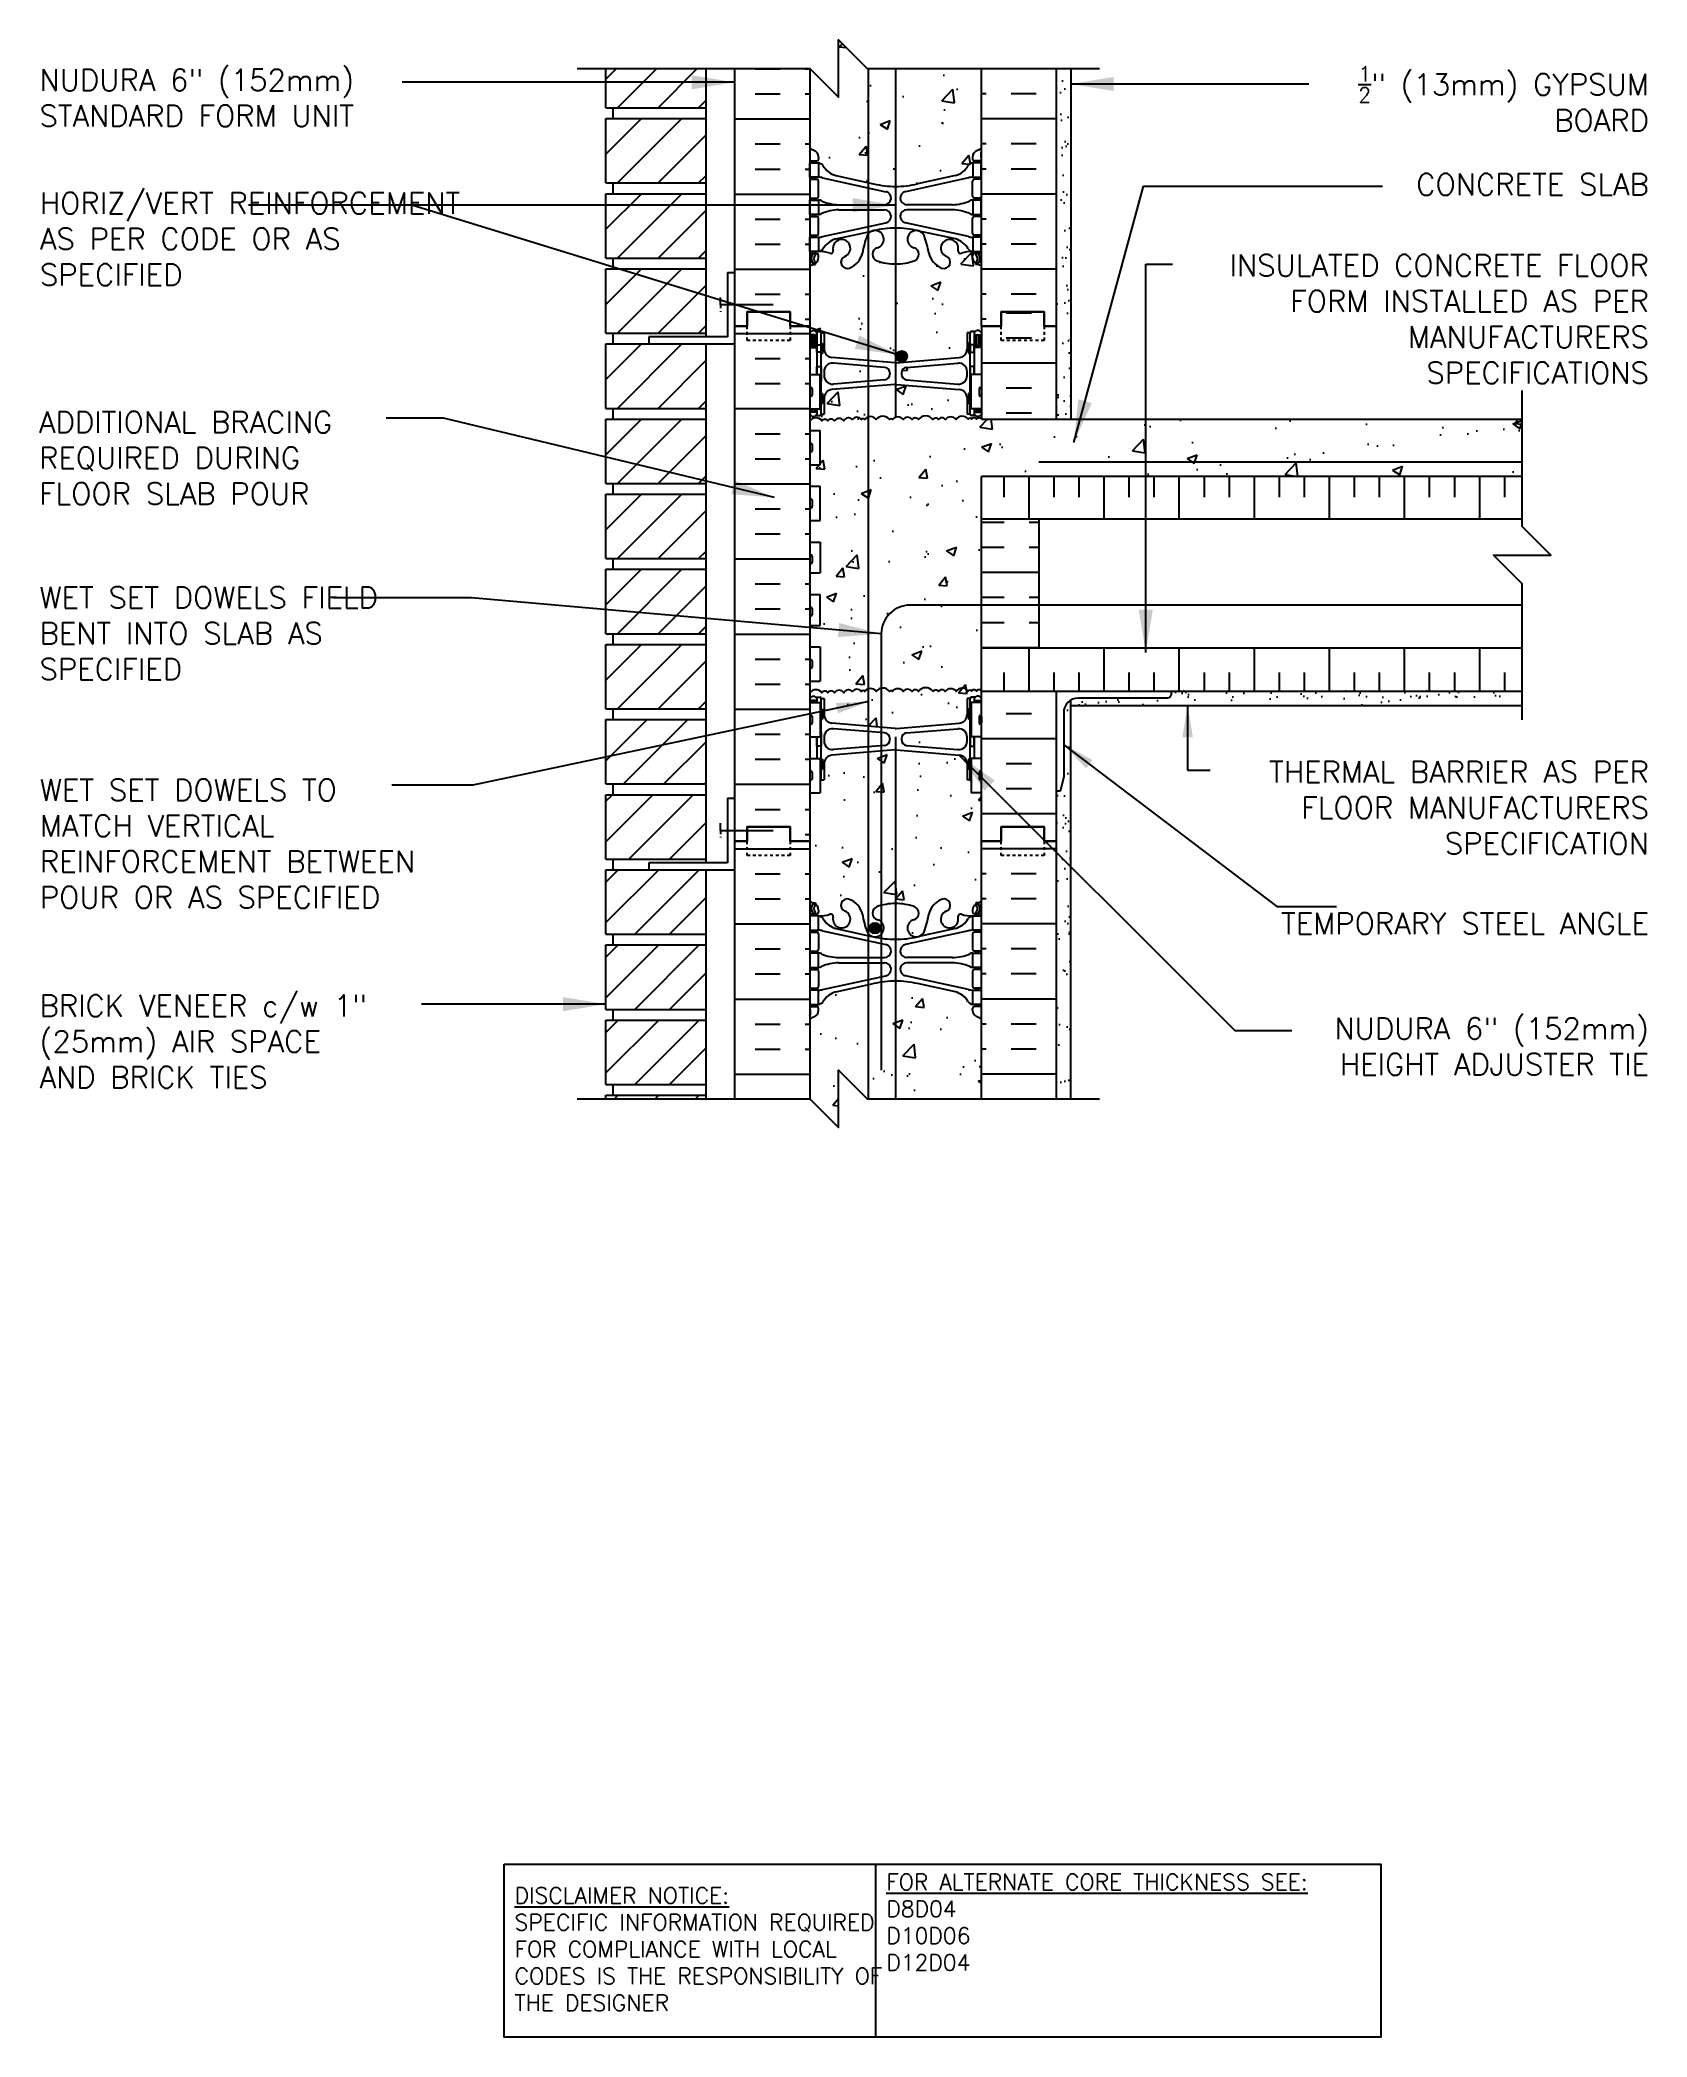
# Model space of a CAD drawing. Header units: inches. Extents: x 165.4 to 221.6, y 87.5 to 157.2.
import ezdxf

# ---------------------------------------------------------------- set-up
doc = ezdxf.new("R2010")
doc.units = ezdxf.units.IN
doc.header["$LTSCALE"] = 0.5
doc.header["$MEASUREMENT"] = 0
doc.linetypes.add('DASHED2', pattern=[0.375, 0.25, -0.125])
for name, color, linetype in [('HATCH', 12, 'Continuous'), ('line25', 2, 'Continuous'), ('LINE3', 3, 'Continuous'), ('LINE50', 5, 'Continuous'), ('LINE9', 9, 'Continuous'), ('TEXT', 4, 'Continuous'), ('Web_Edge', 9, 'Continuous')]:
    doc.layers.add(name, color=color, linetype=linetype)
doc.styles.add('DIM', font='romans.shx', dxfattribs={"width": 0.7})
doc.styles.add('ROMANS', font='romans.shx', dxfattribs={"height": 0.75})
doc.styles.get("Standard").update_dxf_attribs({"font": 'romans.shx', "height": 0.75})
doc.linetypes.add('STEEL', pattern='A,0.5,-0.2,["X",Standard,S=0.1,R=0,X=-0.1,Y=-0.05],-0.1', length=0.8)
doc.dimstyles.new('ext_12', dxfattribs={"dimscale": 12, "dimtxt": 0.09375, "dimasz": 0.09375, "dimexe": 0.09375, "dimexo": 0.0625, "dimgap": 0.0625, "dimtad": 1, "dimdec": 1, "dimzin": 2, "dimdsep": 46, "dimlunit": 4, "dimtxsty": 'DIM', "dimcen": 0.09, "dimdle": 0.09375, "dimclrt": 4, "dimadec": 0, "dimazin": 0, "dimtfac": 1, "dimtdec": 1, "dimtmove": 2, "dimatfit": 3, "dimfxl": 1, "dimfrac": 2, "dimtolj": 1, "dimtzin": 0, "dimarcsym": 0})
doc.dimstyles.new('ext_8', dxfattribs={"dimscale": 8, "dimtxt": 0.09375, "dimasz": 0.09375, "dimexe": 0.09375, "dimexo": 0.0625, "dimgap": 0.0625, "dimtad": 1, "dimdec": 1, "dimzin": 3, "dimdsep": 46, "dimlunit": 4, "dimtxsty": 'DIM', "dimcen": 0.09, "dimdle": 0.09375, "dimclrt": 4, "dimadec": 0, "dimazin": 0, "dimtfac": 1, "dimtdec": 1, "dimtmove": 2, "dimatfit": 3, "dimfxl": 1, "dimfrac": 2, "dimtolj": 1, "dimtzin": 0, "dimarcsym": 0})
pattern_1 = [(37.5, (3.1644, 1.582), (-0.0314967, 0.963412), [0, -0.76, 0, -0.85, 0, -0.8125]), (7.5, (3.1644, 1.582), (0.8848884, 1.411073), [0, -0.41, 0, -0.685, 0, -0.2625]), (327.5, (2.5494, 1.582), (1.557071, 0.0028295), [0, -0.25, 0, -0.9, 0, -1.175]), (317.5, (2.5494, 1.582), (1.503063, 0.438838), [0, -0.125, 0, -0.59, 0, -0.675])]

msp = doc.modelspace()

# ---------------------------------------------------------------- texts
at = {"layer": 'TEXT', "char_height": 0.75, "style": 'ROMANS'}
for s, insert, width, attachment_point in [('NUDURA 6" (152mm) STANDARD FORM UNIT', (165.373, 155.217), 13.9131, 4), ('\\A1; {\\H0.7x;\\S1/2;}" (13mm) GYPSUM BOARD', (221.624, 155.186), 12.17415, 6), ('\\A1;CONCRETE SLAB', (221.624, 152.195), 12.17415, 6), ('HORIZ/VERT REINFORCEMENT AS PER CODE OR AS SPECIFIED', (165.389, 150.289), 16.22436, 4), ('INSULATED CONCRETE FLOOR FORM INSTALLED AS PER MANUFACTURERS SPECIFICATIONS', (221.624, 147.489), 17.62644, 6), ('ADDITIONAL BRACING REQUIRED DURING FLOOR SLAB POUR', (165.359, 142.638), 12.17415, 4), ('WET SET DOWELS FIELD BENT INTO SLAB AS SPECIFIED', (165.375, 136.508), 13.18701, 4), ('THERMAL BARRIER AS PER FLOOR MANUFACTURERS SPECIFICATION', (221.624, 130.417), 17.24655, 6), ('\\A1;WET SET DOWELS TO MATCH VERTICAL REINFORCEMENT BETWEEN POUR OR AS SPECIFIED', (165.387, 129.16), 14.54505, 4), ('TEMPORARY STEEL ANGLE', (221.624, 126.37), 14.14028, 6), ('BRICK VENEER c/w 1" (25mm) AIR SPACE AND BRICK TIES', (165.375, 122.247), 13.18701, 4), ('NUDURA 6" (152mm) HEIGHT ADJUSTER TIE', (221.624, 122.074), 12.71568, 6)]:
    msp.add_mtext(s, dxfattribs=dict(at, insert=insert, width=width, attachment_point=attachment_point))
at = {"layer": 'TEXT', "char_height": 0.5625, "attachment_point": 4}
for s, insert, width in [('{\\LFOR ALTERNATE CORE THICKNESS SEE:\\P}D8D04\\PD10D06\\PD12D04', (194.972, 91.474), 23.33295), ('{\\LDISCLAIMER NOTICE:}\\PSPECIFIC INFORMATION REQUIRED FOR COMPLIANCE WITH LOCAL CODES IS THE RESPONSIBILITY OF THE DESIGNER', (181.98, 90.534), 14.00235)]:
    msp.add_mtext(s, dxfattribs=dict(at, insert=insert, width=width))

# ---------------------------------------------------------------- hatches: boundary and pattern name
at = {"layer": 'HATCH'}
h = msp.add_hatch(dxfattribs=at)
h.set_pattern_fill('AR-CONC', color=256, scale=0.5)
h.set_pattern_definition([(50, (0, 0), (3.5863, -0.31376), [0.375, -4.125]), (355, (0, 0), (-0.693757, 3.76096), [0.3, -3.3]), (100.4514, (0.299, -0.026), (2.892544, 3.4472), [0.3187, -3.50571]), (46.1842, (0, 1), (5.33621, -0.8276), [0.5625, -6.1875]), (96.6356, (0.4447, 0.931), (4.67331, 4.87059), [0.47805, -5.25857]), (351.1842, (0, 1), (4.67331, 4.87059), [0.45, -4.95]), (21, (0.5, 0.75), (2.984535, -2.013094), [0.375, -4.125]), (326, (0.5, 0.75), (1.216577, 3.62575), [0.3, -3.3]), (71.4514, (0.7487, 0.5822), (4.20111, 1.612656), [0.3187, -3.50571]), (37.5, (0, 0), (0.060799, 1.664469), [0, -3.26, 0, -3.35, 0, -3.3125]), (7.5, (0, 0), (1.315348, 1.972059), [0, -1.91, 0, -3.185, 0, -1.2625]), (327.5, (-1.115, 0), (2.669112, -0.1127744), [0, -1.25, 0, -3.9, 0, -5.175]), (317.5, (-1.615, 0), (2.91593, 0.500525), [0, -1.625, 0, -2.59, 0, -3.675])])
h.paths.add_polyline_path([(198.297, 140.492), (198.297, 141.992), (217.193, 141.992), (217.193, 143.992), (198.297, 143.992), (198.297, 143.992, 0.494469), (198.122, 143.992, 0.520567), (197.947, 143.992, 0.520567), (197.829, 143.992, 0.520567), (197.41, 143.976, 0.520567), (197.034, 143.976, 0.520567), (196.797, 143.976, 0.520567), (196.607, 143.976, 0.520567), (196.095, 143.976, 0.520567), (195.872, 143.976, 0.520567), (195.561, 143.976, 0.520567), (195.185, 143.976, 0.520567), (195.083, 143.976, 0.520567), (194.622, 143.976, 0.520567), (194.222, 143.976, 0.520567), (194.097, 143.976, 0.520567), (193.79, 143.976, 0.520567), (193.489, 143.934, 0.520567), (193.159, 143.934, 0.520567), (192.927, 143.934, 0.520567), (192.723, 143.934, 0.490353), (192.297, 143.934), (192.297, 143.597), (192.662, 143.597), (192.662, 142.397), (192.297, 142.397), (192.297, 141.647), (192.662, 141.647), (192.662, 140.447), (192.297, 140.447), (192.297, 139.697), (192.662, 139.697), (192.662, 138.617), (192.297, 138.617), (192.297, 137.867), (192.662, 137.867), (192.662, 136.787), (192.297, 136.787), (192.297, 136.037), (192.662, 136.037), (192.662, 134.837), (192.297, 134.837), (192.297, 134.434, -0.490353), (192.723, 134.434, -0.520567), (192.927, 134.434, -0.520567), (193.159, 134.434, -0.520567), (193.489, 134.434, -0.520567), (193.79, 134.476, -0.520567), (194.097, 134.476, -0.520567), (194.222, 134.476, -0.520567), (194.622, 134.476, -0.520567), (195.083, 134.476, -0.520567), (195.185, 134.476, -0.520567), (195.561, 134.476, -0.520567), (195.872, 134.476, -0.520567), (196.095, 134.476, -0.520567), (196.607, 134.476, -0.520567), (196.797, 134.476, -0.520567), (197.034, 134.476, -0.520567), (197.41, 134.476, -0.520567), (197.829, 134.492, -0.520567), (197.947, 134.492, -0.520567), (198.122, 134.492, -0.49787), (198.297, 134.492), (198.297, 135.992)])
h.paths.add_polyline_path([(197.797, 144.725, 0.390098), (197.522, 145.024), (195.314, 145.208, 0.041604), (195.28, 145.208), (193.072, 145.024, 0.390098), (192.797, 144.725), (192.797, 144.164), (192.697, 144.164, -0.414214), (192.647, 144.114), (192.497, 144.114), (192.467, 144.084), (192.377, 144.084), (192.297, 144.164), (192.297, 143.934, -0.490353), (192.723, 143.934, -0.520567), (192.927, 143.934, -0.520567), (193.159, 143.934, -0.520567), (193.489, 143.934, -0.520567), (193.79, 143.976, -0.520567), (194.097, 143.976, -0.520567), (194.222, 143.976, -0.520567), (194.622, 143.976, -0.520567), (195.083, 143.976, -0.520567), (195.185, 143.976, -0.520567), (195.561, 143.976, -0.520567), (195.872, 143.976, -0.520567), (196.095, 143.976, -0.520567), (196.607, 143.976, -0.520567), (196.797, 143.976, -0.520567), (197.034, 143.976, -0.520567), (197.41, 143.976, -0.520567), (197.829, 143.992, -0.520567), (197.947, 143.992, -0.520567), (198.122, 143.992, -0.494469), (198.297, 143.992), (198.297, 144.164), (198.217, 144.084), (198.127, 144.084), (198.097, 144.114), (197.947, 144.114, -0.414214), (197.897, 144.164), (197.797, 144.164)])
h.paths.add_polyline_path([(198.297, 149.331, 0.064398), (198.187, 149.397), (198.097, 149.397), (198.097, 149.439, -0.249069), (197.987, 149.646), (197.987, 149.713, -0.414214), (198.05, 149.776), (198.097, 149.776), (198.097, 149.846), (197.992, 149.846, 0.10046), (197.598, 149.788, -0.601435), (197.479, 149.893, 2.182095), (197.069, 149.68, -1), (196.905, 149.272, -0.24438), (196.457, 149.793, 0.053157), (196.291, 150.407, 1.553132), (195.933, 149.982, -0.735593), (195.946, 149.524, -0.082755), (195.297, 149.416, -0.082755), (194.649, 149.524, -0.735593), (194.661, 149.982, 1.553132), (194.303, 150.407, 0.053157), (194.137, 149.793, -0.24438), (193.689, 149.272, -1), (193.525, 149.68, 2.182095), (193.115, 149.893, -0.601435), (192.996, 149.788, 0.10046), (192.602, 149.846), (192.497, 149.846), (192.497, 149.776), (192.545, 149.776, -0.414214), (192.607, 149.713), (192.607, 149.646, -0.249069), (192.497, 149.439), (192.497, 149.397), (192.407, 149.397, 0.064398), (192.297, 149.331), (192.297, 147.242), (192.297, 147.004), (192.377, 147.084), (192.467, 147.084), (192.497, 147.054), (192.647, 147.054, -0.414214), (192.697, 147.004), (192.797, 147.004), (192.797, 146.444, 0.390098), (193.072, 146.145), (195.281, 145.961, 0.041477), (195.314, 145.961), (197.522, 146.145, 0.390098), (197.797, 146.444), (197.797, 147.004), (197.897, 147.004, -0.414214), (197.947, 147.054), (198.097, 147.054), (198.127, 147.084), (198.217, 147.084), (198.297, 147.004), (198.297, 147.242)])
h.paths.add_polyline_path([(198.154, 153.381, 0.082415), (198.297, 153.46), (198.297, 156.242), (194.297, 156.242), (193.297, 157.242), (193.297, 155.242), (192.307, 156.232), (192.297, 156.232), (192.297, 153.46, 0.082415), (192.44, 153.381, -0.317837), (192.607, 153.146), (192.607, 153.078, -0.414214), (192.545, 153.016), (192.497, 153.016), (192.497, 152.946), (192.602, 152.946, -0.188973), (192.758, 152.851, 0.196323), (193.207, 152.505), (194.529, 152.214, 0.057795), (195.297, 152.125, 0.057795), (196.065, 152.214), (197.387, 152.505, 0.196323), (197.836, 152.851, -0.188973), (197.992, 152.946), (198.097, 152.946), (198.097, 153.016), (198.05, 153.016, -0.414214), (197.987, 153.078), (197.987, 153.146, -0.317837)])
h.paths.add_polyline_path([(194.914, 145.801), (193.122, 145.95, 0.438748), (192.797, 145.651), (192.797, 145.517, 0.438748), (193.122, 145.218), (194.914, 145.368, 0.4157), (195.096, 145.584, 0.4157)])
h.paths.add_polyline_path([(197.797, 145.517), (197.797, 145.651, 0.438748), (197.472, 145.95), (195.681, 145.801, 0.4157), (195.498, 145.584, 0.4157), (195.681, 145.368), (197.472, 145.218, 0.438748)])
h.paths.add_polyline_path([(197.797, 134.231), (197.897, 134.231, -0.414214), (197.947, 134.281), (198.097, 134.281), (198.127, 134.311), (198.217, 134.311), (198.297, 134.231), (198.297, 134.492, 0.49787), (198.122, 134.492, 0.520567), (197.947, 134.492, 0.520567), (197.829, 134.492, 0.520567), (197.41, 134.476, 0.520567), (197.034, 134.476, 0.520567), (196.797, 134.476, 0.520567), (196.607, 134.476, 0.520567), (196.095, 134.476, 0.520567), (195.872, 134.476, 0.520567), (195.561, 134.476, 0.520567), (195.185, 134.476, 0.520567), (195.083, 134.476, 0.520567), (194.622, 134.476, 0.520567), (194.222, 134.476, 0.520567), (194.097, 134.476, 0.520567), (193.79, 134.476, 0.520567), (193.489, 134.434, 0.520567), (193.159, 134.434, 0.520567), (192.927, 134.434, 0.520567), (192.723, 134.434, 0.490353), (192.297, 134.434), (192.297, 134.231), (192.377, 134.311), (192.467, 134.311), (192.497, 134.281), (192.647, 134.281, -0.414214), (192.697, 134.231), (192.797, 134.231), (192.797, 133.67, 0.390098), (193.072, 133.371), (195.281, 133.188, 0.04154), (195.314, 133.188), (197.522, 133.371, 0.390098), (197.797, 133.67)])
h.paths.add_polyline_path([(198.297, 130.937), (197.932, 130.937), (197.932, 131.344, -0.327813), (197.897, 131.391), (197.797, 131.391), (197.797, 131.952, 0.390098), (197.522, 132.251), (195.314, 132.435, 0.04154), (195.281, 132.435), (193.072, 132.251, 0.390098), (192.797, 131.952), (192.797, 131.391), (192.697, 131.391, -0.327813), (192.662, 131.344), (192.662, 130.937), (192.297, 130.937), (192.297, 129.242), (192.297, 127.153, 0.064398), (192.407, 127.087), (192.497, 127.087), (192.497, 127.045, -0.249069), (192.607, 126.838), (192.607, 126.77, -0.414214), (192.545, 126.708), (192.497, 126.708), (192.497, 126.638), (192.602, 126.638, 0.10046), (192.996, 126.695, -0.601435), (193.115, 126.59, 2.182095), (193.525, 126.803, -1), (193.689, 127.212, -0.24438), (194.137, 126.691, 0.053157), (194.303, 126.077, 1.553132), (194.661, 126.501, -0.735593), (194.649, 126.959, -0.082755), (195.297, 127.067, -0.082755), (195.946, 126.959, -0.735593), (195.933, 126.501, 1.553132), (196.291, 126.077, 0.053157), (196.457, 126.691, -0.24438), (196.905, 127.212, -1), (197.069, 126.803, 2.182095), (197.479, 126.59, -0.601435), (197.598, 126.695, 0.10046), (197.992, 126.638), (198.097, 126.638), (198.097, 126.708), (198.05, 126.708, -0.414214), (197.987, 126.77), (197.987, 126.838, -0.249069), (198.097, 127.045), (198.097, 127.087), (198.187, 127.087, 0.064398), (198.297, 127.153), (198.297, 129.242)])
h.paths.add_polyline_path([(194.914, 133.028), (193.122, 133.177, 0.438748), (192.797, 132.878), (192.797, 132.744, 0.438748), (193.122, 132.445), (194.914, 132.594, 0.4157), (195.096, 132.811, 0.4157)])
h.paths.add_polyline_path([(197.797, 132.878, 0.438748), (197.472, 133.177), (195.681, 133.028, 0.4157), (195.498, 132.811, 0.4157), (195.681, 132.594), (197.472, 132.445, 0.438748), (197.797, 132.744)])
h.paths.add_polyline_path([(198.297, 123.023, 0.082415), (198.154, 123.102, -0.317837), (197.987, 123.338), (197.987, 123.405, -0.414214), (198.05, 123.468), (198.097, 123.468), (198.097, 123.538), (197.992, 123.538, -0.188973), (197.836, 123.633, 0.196323), (197.387, 123.979), (196.065, 124.27, 0.057795), (195.297, 124.359, 0.057795), (194.529, 124.27), (193.207, 123.979, 0.196323), (192.758, 123.633, -0.188973), (192.602, 123.538), (192.497, 123.538), (192.497, 123.468), (192.545, 123.468, -0.414214), (192.607, 123.405), (192.607, 123.338, -0.317837), (192.44, 123.102, 0.082415), (192.297, 123.023), (192.297, 120.242), (193.297, 119.242), (193.297, 121.242), (194.297, 120.242), (198.297, 120.242)])
h = msp.add_hatch(dxfattribs=at)
h.set_pattern_fill('AR-SAND', color=256, scale=0.5, style=0)
h.set_pattern_definition(pattern_1)
h.paths.add_polyline_path([(200.922, 143.992), (201.422, 143.992), (201.422, 156.242), (200.922, 156.242), (200.922, 147.242)])
h = msp.add_hatch(dxfattribs=at)
h.set_pattern_fill('INSUL', color=256, scale=7, style=0)
h.set_pattern_definition([(0, (-2733.8644, -267.7677), (0, 2.625), []), (0, (-2733.8644, -266.8927), (0, 2.625), [0.875, -0.875]), (0, (-2733.8644, -266.0177), (0, 2.625), [0.875, -0.875])])
h.paths.add_polyline_path([(189.672, 129.242), (190.11, 129.242), (190.11, 129.742), (191.61, 129.742), (191.61, 129.242), (192.297, 129.242), (192.297, 147.242), (191.61, 147.242), (191.61, 147.742), (190.11, 147.742), (190.11, 147.242), (189.672, 147.242)])
h = msp.add_hatch(dxfattribs=at)
h.set_pattern_fill('INSUL', color=256, scale=7, style=0)
h.set_pattern_definition([(0, (3.1644, 1.582), (0, 2.625), []), (0, (3.1644, 2.457), (0, 2.625), [0.875, -0.875]), (0, (3.1644, 3.332), (0, 2.625), [0.875, -0.875])])
h.paths.add_polyline_path([(200.922, 147.242), (200.485, 147.242), (200.485, 147.742), (198.985, 147.742), (198.985, 147.242), (198.297, 147.242), (198.297, 143.992), (200.922, 143.992)])
h.paths.add_polyline_path([(200.922, 134.492), (198.297, 134.492), (198.297, 129.242), (198.985, 129.242), (198.985, 129.742), (200.485, 129.742), (200.485, 129.242), (200.922, 129.242)])
h = msp.add_hatch(dxfattribs=at)
h.set_pattern_fill('INSUL', color=256, scale=7, angle=90, style=0)
h.set_pattern_definition([(90, (0.4602, 4.7657), (-2.625, 2e-16), []), (90, (-0.4148, 4.7657), (-2.625, 2e-16), [0.875, -0.875]), (90, (-1.2898, 4.7657), (-2.625, 2e-16), [0.875, -0.875])])
h.paths.add_polyline_path([(217.193, 141.992), (198.297, 141.992), (198.297, 140.492), (217.193, 140.492)])
h.paths.add_polyline_path([(217.193, 134.492), (217.193, 135.992), (198.297, 135.992), (198.297, 134.492)])
h = msp.add_hatch(dxfattribs=at)
h.set_pattern_fill('INSUL', color=256, scale=7)
h.set_pattern_definition([(0, (0.4602, 4.7657), (0, 2.625), []), (0, (0.4602, 5.6407), (0, 2.625), [0.875, -0.875]), (0, (0.4602, 6.5157), (0, 2.625), [0.875, -0.875])])
h.paths.add_polyline_path([(200.297, 137.492), (198.297, 137.492), (198.297, 135.992), (200.297, 135.992)])
h.paths.add_polyline_path([(200.297, 140.492), (198.297, 140.492), (198.297, 137.492), (200.297, 137.492)])
h = msp.add_hatch(dxfattribs=at)
h.set_pattern_fill('AR-SAND', color=256, scale=0.5, style=0)
h.set_pattern_definition(pattern_1)
h.paths.add_polyline_path([(201.422, 134.175, 0.267949), (201.172, 133.742), (201.172, 131.492), (201.047, 130.992), (200.922, 130.992), (200.922, 129.242), (200.922, 120.242), (201.422, 120.242)])
h = msp.add_hatch(dxfattribs=at)
h.set_pattern_fill('AR-SAND', color=256, scale=0.5, style=0)
h.paths.add_polyline_path([(217.193, 133.992), (217.193, 134.492), (204.922, 134.492), (204.922, 134.367, -0.414214), (204.797, 134.242), (201.672, 134.242, 0.131652), (201.422, 134.175), (201.422, 133.992)])
h = msp.add_hatch(dxfattribs=at)
h.set_pattern_fill('AR-CONC', color=256, scale=0.5, style=0)
h.paths.add_polyline_path([(194.797, 133.038), (193.122, 133.177, 0.438748), (192.797, 132.878), (192.797, 132.744, 0.438748), (193.122, 132.445), (194.797, 132.585)])
h = msp.add_hatch(dxfattribs=at)
h.set_pattern_fill('AR-CONC', color=256, scale=0.5, style=0)
h.paths.add_polyline_path([(195.681, 133.028, 0.390098), (195.497, 132.829), (195.497, 132.794, 0.390098), (195.681, 132.594), (197.472, 132.445, 0.438748), (197.797, 132.744), (197.797, 132.878, 0.438748), (197.472, 133.177)])
at = {"layer": 'LINE3'}
for points in [[(195.696, 146.186, 1), (195.321, 146.186, 1)], [(194.766, 126.208, 1), (194.391, 126.208, 1)]]:
    msp.add_hatch(color=256, dxfattribs=at).paths.add_polyline_path(points)

# ---------------------------------------------------------------- linework, layer by layer
at = {"layer": 'HATCH'}
for p, q in [((185.172, 155.876), (185.538, 156.242)), ((185.58, 154.87), (186.952, 156.242)), ((186.994, 154.87), (188.366, 156.242)), ((190.386, 156.232), (191.261, 156.232)), ((192.136, 156.232), (192.297, 156.232)), ((198.459, 156.232), (198.297, 156.232)), ((200.209, 156.232), (199.334, 156.232)), ((188.409, 154.87), (188.672, 155.134)), ((190.386, 155.357), (191.261, 155.357)), ((192.136, 155.357), (192.297, 155.357)), ((198.459, 155.357), (198.297, 155.357)), ((200.209, 155.357), (199.334, 155.357)), ((185.172, 153.251), (186.416, 154.495)), ((185.58, 152.245), (187.83, 154.495)), ((189.672, 154.482), (192.297, 154.482)), ((200.922, 154.482), (198.297, 154.482)), ((186.994, 152.245), (188.672, 153.923)), ((190.386, 153.607), (191.261, 153.607)), ((192.136, 153.607), (192.297, 153.607)), ((198.459, 153.607), (198.297, 153.607)), ((200.209, 153.607), (199.334, 153.607)), ((188.409, 152.245), (188.672, 152.509)), ((190.386, 152.732), (191.261, 152.732)), ((192.136, 152.732), (192.297, 152.732)), ((198.459, 152.732), (198.297, 152.732)), ((200.209, 152.732), (199.334, 152.732)), ((185.172, 150.626), (186.416, 151.87)), ((185.58, 149.62), (187.83, 151.87)), ((189.672, 151.857), (192.297, 151.857)), ((200.922, 151.857), (198.297, 151.857)), ((186.994, 149.62), (188.672, 151.298)), ((190.386, 150.982), (191.261, 150.982)), ((192.136, 150.982), (192.297, 150.982)), ((198.459, 150.982), (198.297, 150.982)), ((200.209, 150.982), (199.334, 150.982)), ((190.386, 150.107), (191.261, 150.107)), ((192.136, 150.107), (192.297, 150.107)), ((198.459, 150.107), (198.297, 150.107)), ((200.209, 150.107), (199.334, 150.107)), ((188.409, 149.62), (188.672, 149.884)), ((185.172, 148.001), (186.416, 149.245)), ((185.58, 146.995), (187.83, 149.245)), ((186.994, 146.995), (188.672, 148.673)), ((189.672, 149.232), (192.297, 149.232)), ((200.922, 149.232), (198.297, 149.232)), ((190.386, 148.357), (191.261, 148.357)), ((192.136, 148.357), (192.297, 148.357)), ((198.459, 148.357), (198.297, 148.357)), ((200.209, 148.357), (199.334, 148.357)), ((188.409, 146.995), (188.672, 147.259)), ((192.136, 147.482), (192.297, 147.482)), ((198.459, 147.482), (198.297, 147.482)), ((185.172, 145.376), (186.416, 146.62)), ((185.58, 144.37), (187.83, 146.62)), ((186.994, 144.37), (188.672, 146.048)), ((188.409, 144.37), (188.672, 144.634)), ((185.172, 142.751), (186.416, 143.995)), ((185.58, 141.745), (187.83, 143.995)), ((186.994, 141.745), (188.672, 143.423)), ((188.409, 141.745), (188.672, 142.009)), ((185.172, 140.126), (186.416, 141.37)), ((185.58, 139.12), (187.83, 141.37)), ((186.994, 139.12), (188.672, 140.798)), ((217.193, 140.492), (198.297, 140.492)), ((188.409, 139.12), (188.672, 139.384)), ((217.66, 139.553), (217.66, 139.553)), ((185.172, 137.501), (186.416, 138.745)), ((185.58, 136.495), (187.83, 138.745)), ((186.994, 136.495), (188.672, 138.173)), ((185.172, 134.876), (186.416, 136.12)), ((185.58, 133.87), (187.83, 136.12)), ((188.409, 136.495), (188.672, 136.759)), ((186.994, 133.87), (188.672, 135.548)), ((217.193, 135.992), (198.297, 135.992)), ((188.409, 133.87), (188.672, 134.134)), ((205.371, 134.492), (205.397, 134.518)), ((211.028, 134.492), (211.054, 134.518)), ((213.856, 134.492), (213.882, 134.518)), ((185.172, 133.462), (185.205, 133.495)), ((185.172, 132.048), (186.619, 133.495)), ((185.784, 131.245), (188.034, 133.495)), ((187.198, 131.245), (188.672, 132.719)), ((188.612, 131.245), (188.672, 131.305)), ((185.172, 130.643), (185.399, 130.87)), ((185.202, 129.259), (186.813, 130.87)), ((186.616, 129.259), (188.227, 130.87)), ((188.03, 129.259), (188.672, 129.901)), ((185.172, 129.229), (185.202, 129.259)), ((185.977, 128.62), (186.616, 129.259)), ((187.391, 128.62), (188.03, 129.259)), ((189.672, 128.982), (192.297, 128.982)), ((200.922, 128.982), (198.297, 128.982)), ((185.172, 126.401), (187.016, 128.245)), ((185.172, 127.815), (185.602, 128.245)), ((186.181, 125.995), (188.431, 128.245)), ((190.386, 128.107), (191.261, 128.107)), ((192.136, 128.107), (192.297, 128.107)), ((198.459, 128.107), (198.297, 128.107)), ((200.209, 128.107), (199.334, 128.107)), ((188.03, 126.634), (188.672, 127.276)), ((190.386, 127.232), (191.261, 127.232)), ((192.136, 127.232), (192.297, 127.232)), ((198.459, 127.232), (198.297, 127.232)), ((200.209, 127.232), (199.334, 127.232)), ((187.391, 125.995), (188.03, 126.634)), ((189.672, 126.357), (192.297, 126.357)), ((200.922, 126.357), (198.297, 126.357)), ((185.172, 123.776), (187.016, 125.62)), ((185.172, 125.19), (185.602, 125.62)), ((186.181, 123.37), (188.431, 125.62)), ((190.386, 125.482), (191.261, 125.482)), ((192.136, 125.482), (192.297, 125.482)), ((198.459, 125.482), (198.297, 125.482)), ((200.209, 125.482), (199.334, 125.482)), ((188.03, 124.009), (188.672, 124.651)), ((190.386, 124.607), (191.261, 124.607)), ((192.136, 124.607), (192.297, 124.607)), ((198.459, 124.607), (198.297, 124.607)), ((200.209, 124.607), (199.334, 124.607)), ((187.391, 123.37), (188.03, 124.009)), ((189.672, 123.732), (192.297, 123.732)), ((200.922, 123.732), (198.297, 123.732)), ((185.172, 121.151), (187.016, 122.995)), ((185.172, 122.565), (185.602, 122.995)), ((186.181, 120.745), (188.431, 122.995)), ((190.386, 122.857), (191.261, 122.857)), ((192.136, 122.857), (192.297, 122.857)), ((198.459, 122.857), (198.297, 122.857)), ((200.209, 122.857), (199.334, 122.857)), ((194.81, 122.288), (194.81, 122.288)), ((188.03, 121.384), (188.672, 122.026)), ((190.386, 121.982), (191.261, 121.982)), ((192.136, 121.982), (192.297, 121.982)), ((198.459, 121.982), (198.297, 121.982)), ((200.209, 121.982), (199.334, 121.982)), ((187.391, 120.745), (188.03, 121.384)), ((189.672, 121.107), (192.297, 121.107)), ((200.922, 121.107), (198.297, 121.107)), ((185.474, 120.242), (185.602, 120.37)), ((186.888, 120.242), (187.016, 120.37)), ((188.302, 120.242), (188.431, 120.37))]:
    msp.add_line(p, q, dxfattribs=at)
for points in [[(198.297, 143.992, 0.494469), (198.122, 143.992, 0.520567), (197.947, 143.992, 0.520567), (197.829, 143.992, 0.520567), (197.41, 143.976, 0.520567), (197.034, 143.976, 0.520567), (196.797, 143.976, 0.520567), (196.607, 143.976, 0.520567), (196.095, 143.976, 0.520567), (195.872, 143.976, 0.520567), (195.561, 143.976, 0.520567), (195.185, 143.976, 0.520567), (195.083, 143.976, 0.520567), (194.622, 143.976, 0.520567), (194.222, 143.976, 0.520567), (194.097, 143.976, 0.520567), (193.79, 143.976, 0.520567), (193.489, 143.934, 0.520567), (193.159, 143.934, 0.520567), (192.927, 143.934, 0.520567), (192.723, 143.934, 0.490353), (192.297, 143.934)], [(198.297, 134.492, 0.49787), (198.122, 134.492, 0.520567), (197.947, 134.492, 0.520567), (197.829, 134.492, 0.520567), (197.41, 134.476, 0.520567), (197.034, 134.476, 0.520567), (196.797, 134.476, 0.520567), (196.607, 134.476, 0.520567), (196.095, 134.476, 0.520567), (195.872, 134.476, 0.520567), (195.561, 134.476, 0.520567), (195.185, 134.476, 0.520567), (195.083, 134.476, 0.520567), (194.622, 134.476, 0.520567), (194.222, 134.476, 0.520567), (194.097, 134.476, 0.520567), (193.79, 134.476, 0.520567), (193.489, 134.434, 0.520567), (193.159, 134.434, 0.520567), (192.927, 134.434, 0.520567), (192.723, 134.434, 0.490353), (192.297, 134.434)]]:
    msp.add_lwpolyline(points, format="xyb", dxfattribs=at)
at = {"layer": 'line25'}
for p, q in [((185.172, 154.87), (185.172, 156.242)), ((188.672, 146.87), (188.672, 156.242)), ((192.297, 156.242), (192.297, 147.242)), ((198.297, 147.242), (198.297, 156.242)), ((185.172, 154.87), (188.672, 154.87)), ((185.172, 154.495), (188.672, 154.495)), ((185.172, 152.245), (185.172, 154.495)), ((185.422, 154.495), (185.422, 154.87)), ((185.172, 152.245), (188.672, 152.245)), ((185.422, 151.87), (185.422, 152.245)), ((185.172, 151.87), (188.672, 151.87)), ((185.172, 149.62), (185.172, 151.87)), ((185.172, 149.62), (188.672, 149.62)), ((185.422, 149.245), (185.422, 149.62)), ((185.172, 149.245), (188.672, 149.245)), ((185.172, 146.995), (185.172, 149.245)), ((192.297, 147.242), (192.297, 129.242)), ((198.297, 147.242), (198.297, 143.992)), ((185.172, 146.995), (188.672, 146.995)), ((185.172, 146.62), (188.672, 146.62)), ((185.172, 144.37), (185.172, 146.62)), ((185.422, 146.62), (185.422, 146.995)), ((188.672, 128.495), (188.672, 146.62)), ((192.297, 145.547), (192.662, 145.547)), ((192.662, 144.347), (192.662, 145.547)), ((198.297, 145.547), (197.932, 145.547)), ((197.932, 144.347), (197.932, 145.547)), ((185.172, 144.37), (188.672, 144.37)), ((185.172, 143.995), (188.672, 143.995)), ((185.172, 141.745), (185.172, 143.995)), ((185.422, 143.995), (185.422, 144.37)), ((192.297, 144.347), (192.662, 144.347)), ((198.297, 144.347), (197.932, 144.347)), ((198.297, 143.992), (217.193, 143.992)), ((192.297, 143.597), (192.662, 143.597)), ((192.662, 142.397), (192.662, 143.597)), ((192.297, 142.397), (192.662, 142.397)), ((185.172, 141.745), (188.672, 141.745)), ((185.422, 141.37), (185.422, 141.745)), ((217.193, 141.992), (198.297, 141.992)), ((198.297, 140.492), (198.297, 141.992)), ((185.172, 141.37), (188.672, 141.37)), ((185.172, 139.12), (185.172, 141.37)), ((192.297, 141.647), (192.662, 141.647)), ((192.662, 140.447), (192.662, 141.647)), ((192.297, 140.447), (192.662, 140.447)), ((192.297, 139.697), (192.662, 139.697)), ((192.662, 139.697), (192.662, 138.617)), ((185.172, 139.12), (188.672, 139.12)), ((185.422, 138.745), (185.422, 139.12)), ((185.172, 138.745), (188.672, 138.745)), ((185.172, 136.495), (185.172, 138.745)), ((192.297, 138.617), (192.662, 138.617)), ((192.297, 137.867), (192.662, 137.867)), ((192.662, 136.787), (192.662, 137.867)), ((192.297, 136.787), (192.662, 136.787)), ((185.172, 136.495), (188.672, 136.495)), ((185.172, 136.12), (188.672, 136.12)), ((185.172, 133.87), (185.172, 136.12)), ((185.422, 136.12), (185.422, 136.495)), ((192.297, 136.037), (192.662, 136.037)), ((192.662, 136.037), (192.662, 134.837)), ((198.297, 134.492), (198.297, 135.992)), ((192.297, 134.837), (192.662, 134.837)), ((192.297, 134.087), (192.662, 134.087)), ((192.662, 134.087), (192.662, 132.887)), ((197.932, 134.087), (197.932, 132.887)), ((198.297, 134.087), (197.932, 134.087)), ((198.297, 129.242), (198.297, 134.492)), ((198.297, 134.492), (217.193, 134.492)), ((185.172, 133.87), (188.672, 133.87)), ((185.172, 131.245), (185.172, 133.495)), ((185.172, 133.495), (188.672, 133.495)), ((185.422, 133.495), (185.422, 133.87)), ((192.297, 132.887), (192.662, 132.887)), ((198.297, 132.887), (197.932, 132.887)), ((192.297, 132.137), (192.662, 132.137)), ((192.662, 132.137), (192.662, 130.937)), ((198.297, 132.137), (197.932, 132.137)), ((197.932, 132.137), (197.932, 130.937)), ((185.172, 131.245), (188.672, 131.245)), ((185.422, 130.87), (185.422, 131.245)), ((185.422, 130.87), (185.422, 131.245)), ((185.172, 130.87), (188.672, 130.87)), ((185.172, 128.62), (185.172, 130.87)), ((192.297, 130.937), (192.662, 130.937)), ((198.297, 130.937), (197.932, 130.937)), ((192.297, 129.242), (192.297, 120.242)), ((198.297, 120.242), (198.297, 129.242)), ((185.172, 128.62), (188.672, 128.62)), ((185.422, 128.245), (185.422, 128.62)), ((185.172, 128.245), (188.672, 128.245)), ((185.172, 125.995), (185.172, 128.245)), ((188.672, 120.242), (188.672, 128.245)), ((185.172, 125.995), (188.672, 125.995)), ((185.172, 125.62), (188.672, 125.62)), ((185.172, 123.37), (185.172, 125.62)), ((185.422, 125.62), (185.422, 125.995)), ((185.172, 123.37), (188.672, 123.37)), ((185.172, 122.995), (188.672, 122.995)), ((185.172, 120.745), (185.172, 122.995)), ((185.422, 122.995), (185.422, 123.37)), ((185.172, 120.745), (188.672, 120.745)), ((185.422, 120.37), (185.422, 120.745)), ((185.172, 120.37), (188.672, 120.37)), ((185.172, 120.242), (185.172, 120.37))]:
    msp.add_line(p, q, dxfattribs=at)
at = {"layer": 'LINE3'}
for p, q in [((194.349, 120.242), (194.349, 156.242)), ((195.297, 156.242), (195.297, 144.061)), ((195.297, 132.897), (195.297, 120.242))]:
    msp.add_line(p, q, dxfattribs=at)
at = {"layer": 'LINE3', "linetype": 'STEEL'}
msp.add_line((217.193, 142.492), (200.297, 142.492), dxfattribs=at)
at = {"layer": 'LINE3'}
msp.add_lwpolyline([(217.193, 137.492), (195.797, 137.492, 0.414214), (194.797, 136.492), (194.797, 121.242)], format="xyb", dxfattribs=at)
for centre in [(195.509, 146.186), (194.579, 126.208)]:
    msp.add_circle(centre, 0.188, dxfattribs=at)
at = {"layer": 'LINE50'}
for p, q in [((189.672, 147.242), (189.672, 156.242)), ((200.922, 147.242), (200.922, 156.242)), ((189.672, 129.242), (189.672, 147.242)), ((200.922, 143.992), (200.922, 147.242)), ((200.922, 129.242), (200.922, 134.492)), ((189.672, 120.242), (189.672, 129.242)), ((200.922, 120.242), (200.922, 129.242))]:
    msp.add_line(p, q, dxfattribs=at)
for points in [[(189.672, 147.242), (190.11, 147.242), (190.11, 147.742), (191.61, 147.742), (191.61, 147.242), (192.297, 147.242)], [(192.297, 147.242), (191.61, 147.242), (191.61, 147.742), (190.11, 147.742), (190.11, 147.242), (189.672, 147.242)], [(200.922, 147.242), (200.485, 147.242), (200.485, 147.742), (198.985, 147.742), (198.985, 147.242), (198.297, 147.242)], [(198.297, 147.242), (198.985, 147.242), (198.985, 147.742), (200.485, 147.742), (200.485, 147.242), (200.922, 147.242)], [(192.297, 129.242), (191.61, 129.242), (191.61, 129.742), (190.11, 129.742), (190.11, 129.242), (189.672, 129.242)], [(189.672, 129.242), (190.11, 129.242), (190.11, 129.742), (191.61, 129.742), (191.61, 129.242), (192.297, 129.242)], [(198.297, 129.242), (198.985, 129.242), (198.985, 129.742), (200.485, 129.742), (200.485, 129.242), (200.922, 129.242)], [(200.922, 129.242), (200.485, 129.242), (200.485, 129.742), (198.985, 129.742), (198.985, 129.242), (198.297, 129.242)]]:
    msp.add_lwpolyline(points, dxfattribs=at)
at = {"layer": 'LINE9'}
for p, q in [((201.422, 156.242), (201.422, 143.992)), ((189.422, 149.12), (189.422, 146.87)), ((189.422, 149.12), (189.672, 149.12)), ((189.172, 147.995), (189.172, 148.245)), ((189.172, 147.995), (191.018, 147.995)), ((189.422, 146.87), (186.672, 146.87)), ((186.672, 146.87), (186.672, 146.62)), ((186.672, 146.62), (189.672, 146.62)), ((192.297, 147.004), (192.377, 147.084)), ((192.377, 147.084), (192.467, 147.084)), ((192.547, 147.004), (192.467, 147.084)), ((192.497, 147.054), (192.647, 147.054)), ((192.547, 147.054), (192.647, 147.054)), ((192.547, 147.004), (192.547, 145.547)), ((192.697, 147.004), (192.797, 147.004)), ((192.697, 144.164), (192.697, 147.004)), ((192.697, 146.984), (192.697, 146.984)), ((192.697, 146.634), (192.747, 146.634)), ((192.747, 146.634), (192.747, 146.284)), ((192.797, 147.004), (192.797, 146.444)), ((197.797, 147.004), (197.797, 146.444)), ((197.897, 147.004), (197.797, 147.004)), ((197.897, 146.634), (197.847, 146.634)), ((197.847, 146.634), (197.847, 146.284)), ((197.897, 144.164), (197.897, 147.004)), ((197.897, 146.984), (197.897, 146.984)), ((198.047, 147.054), (197.947, 147.054)), ((198.097, 147.054), (197.947, 147.054)), ((198.047, 147.004), (198.127, 147.084)), ((198.047, 147.004), (198.047, 145.547)), ((198.217, 147.084), (198.127, 147.084)), ((198.297, 147.004), (198.217, 147.084)), ((192.697, 146.284), (192.747, 146.284)), ((195.281, 145.961), (193.072, 146.145)), ((194.914, 145.801), (193.122, 145.95)), ((195.314, 145.961), (197.522, 146.145)), ((195.681, 145.801), (197.472, 145.95)), ((197.897, 146.284), (197.847, 146.284)), ((192.797, 145.651), (192.797, 145.517)), ((195.281, 145.208), (193.072, 145.024)), ((194.914, 145.368), (193.122, 145.218)), ((195.097, 145.602), (195.097, 145.567)), ((195.314, 145.208), (197.522, 145.024)), ((195.497, 145.602), (195.497, 145.567)), ((195.681, 145.368), (197.472, 145.218)), ((197.797, 145.517), (197.797, 145.651)), ((192.297, 145.057), (192.297, 144.837)), ((192.297, 145.002), (192.297, 145.002)), ((192.297, 144.892), (192.297, 144.892)), ((192.337, 145.097), (192.337, 145.097)), ((192.337, 144.797), (192.337, 144.797)), ((192.377, 145.057), (192.377, 144.837)), ((192.697, 144.884), (192.747, 144.884)), ((192.697, 144.534), (192.747, 144.534)), ((192.747, 144.884), (192.747, 144.534)), ((192.797, 144.725), (192.797, 144.164)), ((197.797, 144.725), (197.797, 144.164)), ((197.847, 144.884), (197.847, 144.534)), ((197.897, 144.884), (197.847, 144.884)), ((197.897, 144.534), (197.847, 144.534)), ((198.217, 145.057), (198.217, 144.837)), ((198.217, 145.002), (198.217, 145.002)), ((198.217, 144.892), (198.217, 144.892)), ((198.257, 145.097), (198.257, 145.097)), ((198.257, 144.797), (198.257, 144.797)), ((198.297, 145.057), (198.297, 144.837)), ((192.297, 144.164), (192.377, 144.084)), ((192.377, 144.084), (192.467, 144.084)), ((192.547, 144.164), (192.467, 144.084)), ((192.497, 144.114), (192.647, 144.114)), ((192.547, 144.347), (192.547, 144.164)), ((192.547, 144.114), (192.647, 144.114)), ((192.697, 144.164), (192.797, 144.164)), ((197.897, 144.164), (197.797, 144.164)), ((198.097, 144.114), (197.947, 144.114)), ((198.047, 144.114), (197.947, 144.114)), ((198.047, 144.347), (198.047, 144.164)), ((198.047, 144.164), (198.127, 144.084)), ((198.217, 144.084), (198.127, 144.084)), ((198.297, 144.164), (198.217, 144.084)), ((192.297, 143.107), (192.297, 142.887)), ((192.297, 143.052), (192.297, 143.052)), ((192.337, 143.147), (192.337, 143.147)), ((192.377, 143.107), (192.377, 142.887)), ((192.297, 142.942), (192.297, 142.942)), ((192.337, 142.847), (192.337, 142.847)), ((192.297, 141.157), (192.297, 140.937)), ((192.297, 141.102), (192.297, 141.102)), ((192.297, 140.992), (192.297, 140.992)), ((192.337, 141.197), (192.337, 141.197)), ((192.377, 141.157), (192.377, 140.937)), ((192.337, 140.897), (192.337, 140.897)), ((198.297, 135.992), (198.297, 140.492)), ((200.297, 140.492), (200.297, 135.992)), ((192.297, 139.207), (192.297, 138.987)), ((192.297, 139.152), (192.297, 139.152)), ((192.297, 139.042), (192.297, 139.042)), ((192.337, 139.247), (192.337, 139.247)), ((192.337, 138.947), (192.337, 138.947)), ((192.377, 139.207), (192.377, 138.987)), ((192.297, 137.377), (192.297, 137.157)), ((192.297, 137.322), (192.297, 137.322)), ((192.297, 137.212), (192.297, 137.212)), ((192.337, 137.417), (192.337, 137.417)), ((192.337, 137.117), (192.337, 137.117)), ((192.377, 137.377), (192.377, 137.157)), ((192.297, 135.547), (192.297, 135.327)), ((192.297, 135.492), (192.297, 135.492)), ((192.297, 135.382), (192.297, 135.382)), ((192.337, 135.587), (192.337, 135.587)), ((192.377, 135.547), (192.377, 135.327)), ((192.337, 135.287), (192.337, 135.287)), ((192.297, 134.231), (192.377, 134.311)), ((192.377, 134.311), (192.467, 134.311)), ((192.547, 134.231), (192.467, 134.311)), ((192.497, 134.281), (192.647, 134.281)), ((192.547, 134.281), (192.647, 134.281)), ((192.547, 134.231), (192.547, 134.087)), ((192.697, 134.231), (192.797, 134.231)), ((192.697, 131.391), (192.697, 134.231)), ((192.697, 134.211), (192.697, 134.211)), ((192.797, 134.231), (192.797, 133.67)), ((197.797, 134.231), (197.797, 133.67)), ((197.897, 134.231), (197.797, 134.231)), ((197.897, 131.391), (197.897, 134.231)), ((197.897, 134.211), (197.897, 134.211)), ((198.047, 134.281), (197.947, 134.281)), ((198.097, 134.281), (197.947, 134.281)), ((198.047, 134.231), (198.127, 134.311)), ((198.047, 134.231), (198.047, 134.087)), ((198.217, 134.311), (198.127, 134.311)), ((198.297, 134.231), (198.217, 134.311)), ((201.422, 120.242), (201.422, 134.175)), ((201.422, 133.992), (217.193, 133.992)), ((192.297, 133.597), (192.297, 133.377)), ((192.297, 133.542), (192.297, 133.542)), ((192.297, 133.432), (192.297, 133.432)), ((192.337, 133.637), (192.337, 133.637)), ((192.337, 133.337), (192.337, 133.337)), ((192.377, 133.597), (192.377, 133.377)), ((192.697, 133.861), (192.747, 133.861)), ((192.697, 133.511), (192.747, 133.511)), ((192.747, 133.861), (192.747, 133.511)), ((195.281, 133.188), (193.072, 133.371)), ((195.314, 133.188), (197.522, 133.371)), ((197.897, 133.861), (197.847, 133.861)), ((197.847, 133.861), (197.847, 133.511)), ((197.897, 133.511), (197.847, 133.511)), ((198.217, 133.597), (198.217, 133.377)), ((198.217, 133.542), (198.217, 133.542)), ((198.217, 133.432), (198.217, 133.432)), ((198.257, 133.637), (198.257, 133.637)), ((198.257, 133.337), (198.257, 133.337)), ((198.297, 133.597), (198.297, 133.377)), ((192.547, 132.887), (192.547, 132.137)), ((192.797, 132.878), (192.797, 132.744)), ((194.914, 133.028), (193.122, 133.177)), ((194.914, 132.594), (193.122, 132.445)), ((195.097, 132.829), (195.097, 132.794)), ((195.497, 132.829), (195.497, 132.794)), ((195.681, 133.028), (197.472, 133.177)), ((195.681, 132.594), (197.472, 132.445)), ((197.797, 132.744), (197.797, 132.878)), ((198.047, 132.887), (198.047, 132.137)), ((192.697, 132.111), (192.747, 132.111)), ((192.747, 132.111), (192.747, 131.761)), ((192.797, 131.952), (192.797, 131.391)), ((195.281, 132.435), (193.072, 132.251)), ((195.314, 132.435), (197.522, 132.251)), ((197.797, 131.952), (197.797, 131.391)), ((197.847, 132.111), (197.847, 131.761)), ((197.897, 132.111), (197.847, 132.111)), ((192.297, 131.647), (192.297, 131.427)), ((192.297, 131.592), (192.297, 131.592)), ((192.297, 131.482), (192.297, 131.482)), ((192.337, 131.687), (192.337, 131.687)), ((192.337, 131.387), (192.337, 131.387)), ((192.377, 131.647), (192.377, 131.427)), ((192.697, 131.761), (192.747, 131.761)), ((192.697, 131.391), (192.797, 131.391)), ((197.897, 131.391), (197.797, 131.391)), ((197.897, 131.761), (197.847, 131.761)), ((198.217, 131.647), (198.217, 131.427)), ((198.217, 131.592), (198.217, 131.592)), ((198.217, 131.482), (198.217, 131.482)), ((198.257, 131.687), (198.257, 131.687)), ((198.257, 131.387), (198.257, 131.387)), ((198.297, 131.647), (198.297, 131.427)), ((189.422, 130.745), (189.422, 128.495)), ((189.422, 130.745), (189.672, 130.745)), ((189.172, 129.62), (189.172, 129.87)), ((189.172, 129.62), (191.018, 129.62)), ((189.422, 128.495), (186.672, 128.495)), ((186.672, 128.495), (186.672, 128.245)), ((186.672, 128.245), (189.672, 128.245))]:
    msp.add_line(p, q, dxfattribs=at)
at = {"layer": 'LINE9', "linetype": 'DASHED2'}
for p, q in [((189.172, 147.995), (189.172, 147.745)), ((189.172, 129.62), (189.172, 129.37))]:
    msp.add_line(p, q, dxfattribs=at)
at = {"layer": 'LINE9'}
for points in [[(184.172, 156.242), (192.297, 156.242), (193.297, 155.242), (193.297, 157.242), (194.297, 156.242), (202.422, 156.242)], [(192.547, 145.547), (192.547, 145.834), (192.697, 145.834), (192.697, 145.334), (192.662, 145.334)], [(198.047, 145.547), (198.047, 145.834), (197.897, 145.834), (197.897, 145.334), (197.932, 145.334)], [(192.662, 144.584), (192.697, 144.584), (192.697, 144.834), (192.662, 144.834)], [(197.932, 144.584), (197.897, 144.584), (197.897, 144.834), (197.932, 144.834)], [(217.193, 133.492), (217.193, 138.242), (216.193, 139.242), (218.193, 139.242), (217.193, 140.242), (217.193, 144.992)], [(192.497, 144.347), (192.497, 144.234), (192.347, 144.234), (192.347, 144.347)], [(192.457, 144.347), (192.457, 144.234), (192.387, 144.234), (192.387, 144.347)], [(198.097, 144.347), (198.097, 144.234), (198.247, 144.234), (198.247, 144.347)], [(198.137, 144.347), (198.137, 144.234), (198.207, 144.234), (198.207, 144.347)], [(192.497, 134.087), (192.497, 134.161), (192.347, 134.161), (192.347, 134.087)], [(192.457, 134.087), (192.457, 134.161), (192.387, 134.161), (192.387, 134.087)], [(198.097, 134.087), (198.097, 134.161), (198.247, 134.161), (198.247, 134.087)], [(198.137, 134.087), (198.137, 134.161), (198.207, 134.161), (198.207, 134.087)], [(192.662, 133.811), (192.697, 133.811), (192.697, 133.561), (192.662, 133.561)], [(197.932, 133.811), (197.897, 133.811), (197.897, 133.561), (197.932, 133.561)], [(192.662, 133.061), (192.697, 133.061), (192.697, 132.561), (192.547, 132.561), (192.547, 132.887)], [(197.932, 133.061), (197.897, 133.061), (197.897, 132.561), (198.047, 132.561), (198.047, 132.887)], [(192.662, 131.811), (192.697, 131.811), (192.697, 132.061), (192.662, 132.061)], [(197.932, 131.811), (197.897, 131.811), (197.897, 132.061), (197.932, 132.061)], [(184.172, 120.242), (192.297, 120.242), (193.297, 119.242), (193.297, 121.242), (194.297, 120.242), (202.422, 120.242)]]:
    msp.add_lwpolyline(points, dxfattribs=at)
at = {"layer": 'LINE9', "linetype": 'DASHED2', "ltscale": 0.15}
for points in [[(191.61, 147.242), (191.61, 147.242), (191.61, 146.742), (190.11, 146.742), (190.11, 147.242), (190.11, 147.242)], [(200.485, 147.242), (200.485, 147.242), (200.485, 146.742), (198.985, 146.742), (198.985, 147.242), (198.985, 147.242)], [(191.61, 129.242), (191.61, 129.242), (191.61, 128.742), (190.11, 128.742), (190.11, 129.242), (190.11, 129.242)], [(200.485, 129.242), (200.485, 129.242), (200.485, 128.742), (198.985, 128.742), (198.985, 129.242), (198.985, 129.242)]]:
    msp.add_lwpolyline(points, dxfattribs=at)
at = {"layer": 'LINE9'}
for points in [[(192.347, 146.494), (192.497, 146.494), (192.497, 146.934), (192.347, 146.934)], [(192.387, 146.554), (192.457, 146.554), (192.457, 146.934), (192.387, 146.934)], [(192.697, 146.334), (192.547, 146.334), (192.547, 146.584), (192.697, 146.584)], [(197.897, 146.334), (198.047, 146.334), (198.047, 146.584), (197.897, 146.584)], [(198.247, 146.494), (198.097, 146.494), (198.097, 146.934), (198.247, 146.934)], [(198.207, 146.554), (198.137, 146.554), (198.137, 146.934), (198.207, 146.934)]]:
    msp.add_lwpolyline(points, close=True, dxfattribs=at)
msp.add_lwpolyline([(200.922, 130.992), (200.922, 134.492), (204.922, 134.492), (204.922, 134.367, -0.414214), (204.797, 134.242), (201.672, 134.242, 0.414214), (201.172, 133.742), (201.172, 131.492), (201.047, 130.992)], format="xyb", close=True, dxfattribs=at)
for centre, radius, start, end in [((192.647, 147.004), 0.05, 0, 90), ((197.947, 147.004), 0.05, 90, 180), ((193.097, 146.444), 0.3, 180, 265.24257), ((193.097, 145.651), 0.3, 85.24257, 180), ((195.297, 146.16), 0.2, 265.24257, 274.75743), ((197.497, 145.651), 0.3, 0, 94.75743), ((197.497, 146.444), 0.3, 274.75743, 0), ((193.097, 145.517), 0.3, 180, 274.75743), ((194.897, 145.602), 0.2, 0, 85.24257), ((194.897, 145.567), 0.2, 274.75743, 0), ((195.297, 145.009), 0.2, 85.24257, 94.75743), ((195.697, 145.602), 0.2, 94.75743, 180), ((195.697, 145.567), 0.2, 180, 265.24257), ((197.497, 145.517), 0.3, 265.24257, 0), ((192.337, 145.057), 0.04, 90, 180), ((192.337, 144.837), 0.04, 180, 270), ((192.337, 145.057), 0.04, 0, 90), ((192.337, 144.837), 0.04, 270, 0), ((193.097, 144.725), 0.3, 94.75743, 180), ((197.497, 144.725), 0.3, 0, 85.24257), ((198.257, 145.057), 0.04, 90, 180), ((198.257, 144.837), 0.04, 180, 270), ((198.257, 145.057), 0.04, 0, 90), ((198.257, 144.837), 0.04, 270, 0), ((192.647, 144.164), 0.05, 270, 0), ((197.947, 144.164), 0.05, 180, 270), ((192.337, 143.107), 0.04, 90, 180), ((192.337, 143.107), 0.04, 0, 90), ((192.337, 142.887), 0.04, 180, 270), ((192.337, 142.887), 0.04, 270, 0), ((192.337, 141.157), 0.04, 90, 180), ((192.337, 141.157), 0.04, 0, 90), ((192.337, 140.937), 0.04, 180, 270), ((192.337, 140.937), 0.04, 270, 0), ((192.337, 139.207), 0.04, 90, 180), ((192.337, 138.987), 0.04, 180, 270), ((192.337, 139.207), 0.04, 0, 90), ((192.337, 138.987), 0.04, 270, 0), ((192.337, 137.377), 0.04, 90, 180), ((192.337, 137.157), 0.04, 180, 270), ((192.337, 137.377), 0.04, 0, 90), ((192.337, 137.157), 0.04, 270, 0), ((192.337, 135.547), 0.04, 90, 180), ((192.337, 135.547), 0.04, 0, 90), ((192.337, 135.327), 0.04, 180, 270), ((192.337, 135.327), 0.04, 270, 0), ((192.647, 134.231), 0.05, 0, 90), ((197.947, 134.231), 0.05, 90, 180), ((192.337, 133.597), 0.04, 90, 180), ((192.337, 133.377), 0.04, 180, 270), ((192.337, 133.597), 0.04, 0, 90), ((192.337, 133.377), 0.04, 270, 0), ((193.097, 133.67), 0.3, 180, 265.24257), ((197.497, 133.67), 0.3, 274.75743, 0), ((198.257, 133.597), 0.04, 90, 180), ((198.257, 133.377), 0.04, 180, 270), ((198.257, 133.597), 0.04, 0, 90), ((198.257, 133.377), 0.04, 270, 0), ((193.097, 132.878), 0.3, 85.24257, 180), ((193.097, 132.744), 0.3, 180, 274.75743), ((194.897, 132.829), 0.2, 0, 85.24257), ((194.897, 132.794), 0.2, 274.75743, 0), ((195.297, 133.387), 0.2, 265.24257, 274.75743), ((195.697, 132.829), 0.2, 94.75743, 180), ((195.697, 132.794), 0.2, 180, 265.24257), ((197.497, 132.878), 0.3, 0, 94.75743), ((197.497, 132.744), 0.3, 265.24257, 0), ((193.097, 131.952), 0.3, 94.75743, 180), ((195.297, 132.236), 0.2, 85.24257, 94.75743), ((197.497, 131.952), 0.3, 0, 85.24257), ((192.337, 131.647), 0.04, 90, 180), ((192.337, 131.427), 0.04, 180, 270), ((192.337, 131.647), 0.04, 0, 90), ((192.337, 131.427), 0.04, 270, 0), ((192.647, 131.391), 0.05, 287.40071, 0), ((197.947, 131.391), 0.05, 180, 252.59933), ((198.257, 131.647), 0.04, 90, 180), ((198.257, 131.427), 0.04, 180, 270), ((198.257, 131.647), 0.04, 0, 90), ((198.257, 131.427), 0.04, 270, 0)]:
    msp.add_arc(centre, radius, start, end, dxfattribs=at)
at = {"layer": 'TEXT'}
msp.add_lwpolyline([(181.613, 93.5), (194.596, 93.5), (194.596, 87.462), (181.613, 87.462)], close=True, dxfattribs=at)
msp.add_lwpolyline([(194.596, 93.5), (212.257, 93.5), (212.257, 87.462), (194.596, 87.462)], dxfattribs=at)
at = {"layer": 'Web_Edge'}
for p, q in [((192.297, 153.016), (192.545, 153.016)), ((192.307, 153.136), (192.307, 153.322)), ((192.407, 152.946), (192.407, 153.016)), ((192.497, 152.946), (192.497, 153.016)), ((192.607, 153.146), (192.607, 153.078)), ((197.987, 153.146), (197.987, 153.078)), ((198.297, 153.016), (198.05, 153.016)), ((198.097, 152.946), (198.097, 153.016)), ((198.187, 152.946), (198.187, 153.016)), ((198.287, 153.136), (198.287, 153.322)), ((192.297, 152.376), (192.545, 152.376)), ((192.407, 152.376), (192.407, 152.446)), ((192.497, 152.376), (192.497, 152.446)), ((192.607, 151.778), (192.607, 152.313)), ((192.746, 152.422), (194.957, 151.94)), ((193.207, 152.505), (194.529, 152.214)), ((197.848, 152.422), (195.637, 151.94)), ((197.387, 152.505), (196.065, 152.214)), ((197.987, 151.778), (197.987, 152.313)), ((198.297, 152.376), (198.05, 152.376)), ((198.097, 152.376), (198.097, 152.446)), ((198.187, 152.376), (198.187, 152.446)), ((192.297, 151.716), (192.545, 151.716)), ((192.407, 151.646), (192.407, 151.716)), ((192.497, 151.646), (192.497, 151.716)), ((193.312, 151.486), (194.908, 151.486)), ((197.282, 151.486), (195.686, 151.486)), ((198.297, 151.716), (198.05, 151.716)), ((198.097, 151.646), (198.097, 151.716)), ((198.187, 151.646), (198.187, 151.716)), ((192.297, 151.076), (192.545, 151.076)), ((192.407, 151.076), (192.407, 151.146)), ((192.497, 151.076), (192.497, 151.146)), ((192.607, 150.478), (192.607, 151.013)), ((192.746, 150.369), (194.957, 150.851)), ((193.312, 151.306), (194.908, 151.306)), ((197.848, 150.369), (195.637, 150.851)), ((197.282, 151.306), (195.686, 151.306)), ((197.987, 150.478), (197.987, 151.013)), ((198.297, 151.076), (198.05, 151.076)), ((198.097, 151.076), (198.097, 151.146)), ((198.187, 151.076), (198.187, 151.146)), ((192.297, 150.416), (192.545, 150.416)), ((192.407, 150.346), (192.407, 150.416)), ((192.497, 150.346), (192.497, 150.416)), ((193.207, 150.287), (194.529, 150.577)), ((197.387, 150.287), (196.065, 150.577)), ((198.297, 150.416), (198.05, 150.416)), ((198.097, 150.346), (198.097, 150.416)), ((198.187, 150.346), (198.187, 150.416)), ((192.297, 149.776), (192.545, 149.776)), ((192.297, 149.676), (192.339, 149.676)), ((192.407, 149.776), (192.407, 149.846)), ((192.407, 149.397), (192.497, 149.397)), ((192.497, 149.776), (192.497, 149.846)), ((192.497, 149.397), (192.497, 149.439)), ((192.607, 149.646), (192.607, 149.713)), ((197.987, 149.646), (197.987, 149.713)), ((198.297, 149.776), (198.05, 149.776)), ((198.097, 149.776), (198.097, 149.846)), ((198.097, 149.397), (198.097, 149.439)), ((198.187, 149.397), (198.097, 149.397)), ((198.187, 149.776), (198.187, 149.846)), ((198.297, 149.676), (198.255, 149.676)), ((192.407, 127.087), (192.497, 127.087)), ((192.497, 127.087), (192.497, 127.045)), ((198.187, 127.087), (198.097, 127.087)), ((198.097, 127.087), (198.097, 127.045)), ((192.297, 126.808), (192.339, 126.808)), ((192.297, 126.708), (192.545, 126.708)), ((192.407, 126.708), (192.407, 126.638)), ((192.497, 126.708), (192.497, 126.638)), ((192.607, 126.838), (192.607, 126.77)), ((197.987, 126.838), (197.987, 126.77)), ((198.297, 126.708), (198.05, 126.708)), ((198.097, 126.708), (198.097, 126.638)), ((198.187, 126.708), (198.187, 126.638)), ((198.297, 126.808), (198.255, 126.808)), ((192.297, 126.068), (192.545, 126.068)), ((192.407, 126.138), (192.407, 126.068)), ((192.497, 126.138), (192.497, 126.068)), ((192.607, 126.005), (192.607, 125.47)), ((192.746, 126.114), (194.957, 125.633)), ((193.207, 126.197), (194.529, 125.906)), ((197.848, 126.114), (195.637, 125.633)), ((197.387, 126.197), (196.065, 125.906)), ((197.987, 126.005), (197.987, 125.47)), ((198.297, 126.068), (198.05, 126.068)), ((198.097, 126.138), (198.097, 126.068)), ((198.187, 126.138), (198.187, 126.068)), ((192.297, 125.408), (192.545, 125.408)), ((192.407, 125.408), (192.407, 125.338)), ((192.497, 125.408), (192.497, 125.338)), ((193.312, 125.178), (194.908, 125.178)), ((193.312, 124.998), (194.908, 124.998)), ((197.282, 125.178), (195.686, 125.178)), ((197.282, 124.998), (195.686, 124.998)), ((198.297, 125.408), (198.05, 125.408)), ((198.097, 125.408), (198.097, 125.338)), ((198.187, 125.408), (198.187, 125.338)), ((192.297, 124.768), (192.545, 124.768)), ((192.407, 124.838), (192.407, 124.768)), ((192.497, 124.838), (192.497, 124.768)), ((192.607, 124.705), (192.607, 124.17)), ((192.746, 124.062), (194.957, 124.543)), ((193.207, 123.979), (194.529, 124.27)), ((197.848, 124.062), (195.637, 124.543)), ((197.387, 123.979), (196.065, 124.27)), ((197.987, 124.705), (197.987, 124.17)), ((198.297, 124.768), (198.05, 124.768)), ((198.097, 124.838), (198.097, 124.768)), ((198.187, 124.838), (198.187, 124.768)), ((192.297, 124.108), (192.545, 124.108)), ((192.407, 124.108), (192.407, 124.038)), ((192.407, 123.538), (192.407, 123.468)), ((192.497, 124.108), (192.497, 124.038)), ((192.497, 123.538), (192.497, 123.468)), ((198.297, 124.108), (198.05, 124.108)), ((198.097, 124.108), (198.097, 124.038)), ((198.097, 123.538), (198.097, 123.468)), ((198.187, 124.108), (198.187, 124.038)), ((198.187, 123.538), (198.187, 123.468)), ((192.297, 123.468), (192.545, 123.468)), ((192.307, 123.348), (192.307, 123.162)), ((192.607, 123.338), (192.607, 123.405)), ((197.987, 123.338), (197.987, 123.405)), ((198.297, 123.468), (198.05, 123.468)), ((198.287, 123.348), (198.287, 123.162))]:
    msp.add_line(p, q, dxfattribs=at)
for points in [[(192.302, 152.946), (192.602, 152.946), (192.602, 152.446), (192.302, 152.446)], [(198.292, 152.946), (197.992, 152.946), (197.992, 152.446), (198.292, 152.446)], [(192.302, 151.646), (192.602, 151.646), (192.602, 151.146), (192.302, 151.146)], [(198.292, 151.646), (197.992, 151.646), (197.992, 151.146), (198.292, 151.146)], [(192.302, 150.346), (192.602, 150.346), (192.602, 149.846), (192.302, 149.846)], [(198.292, 150.346), (197.992, 150.346), (197.992, 149.846), (198.292, 149.846)], [(192.302, 126.138), (192.602, 126.138), (192.602, 126.638), (192.302, 126.638)], [(198.292, 126.138), (197.992, 126.138), (197.992, 126.638), (198.292, 126.638)], [(192.302, 124.838), (192.602, 124.838), (192.602, 125.338), (192.302, 125.338)], [(198.292, 124.838), (197.992, 124.838), (197.992, 125.338), (198.292, 125.338)], [(192.302, 123.538), (192.602, 123.538), (192.602, 124.038), (192.302, 124.038)], [(198.292, 123.538), (197.992, 123.538), (197.992, 124.038), (198.292, 124.038)]]:
    msp.add_lwpolyline(points, close=True, dxfattribs=at)
for centre, radius, start, end in [((192.607, 153.853), 0.5, 231.68334, 250.52878), ((192.287, 153.322), 0.02, 360, 58.92705), ((192.607, 153.853), 0.6, 238.89067, 238.92705), ((192.287, 153.136), 0.02, 299.98802, 360), ((192.357, 153.146), 0.25, 0, 70.52878), ((192.545, 153.078), 0.0625, 270, 0), ((192.559, 152.699), 0.25, 37.27766, 80.0823), ((193.407, 153.228), 0.75, 210.15498, 254.58381), ((197.188, 153.228), 0.75, 285.41619, 329.84502), ((198.035, 152.699), 0.25, 99.9177, 142.72234), ((198.237, 153.146), 0.25, 109.47122, 180), ((198.05, 153.078), 0.0625, 180, 270), ((197.987, 153.853), 0.5, 289.47122, 308.31666), ((198.307, 153.322), 0.02, 121.07295, 180), ((198.307, 153.136), 0.02, 180, 240.01198), ((197.987, 153.853), 0.6, 301.07295, 301.10933), ((192.545, 152.313), 0.0625, 0, 90), ((192.511, 151.45), 1, 76.42909, 84.79907), ((195.297, 155.481), 3.356, 256.76915, 270), ((195.297, 155.481), 3.356, 270, 283.23085), ((198.083, 151.45), 1, 95.20093, 103.57091), ((198.05, 152.313), 0.0625, 90, 180), ((192.545, 151.778), 0.0625, 270, 0), ((192.598, 151.427), 0.219, 60.49375, 88.91995), ((192.598, 151.427), 0.219, 60.49375, 88.91995), ((193.342, 153.085), 1.6, 246.56734, 268.92028), ((193.342, 153.085), 1.6, 246.56734, 268.92028), ((194.908, 151.716), 0.23, 270, 77.60551), ((195.686, 151.716), 0.23, 102.39449, 270), ((197.252, 153.085), 1.6, 271.07972, 293.43266), ((197.252, 153.085), 1.6, 271.07972, 293.43266), ((197.996, 151.427), 0.219, 91.08005, 119.50625), ((197.996, 151.427), 0.219, 91.08005, 119.50625), ((198.05, 151.778), 0.0625, 180, 270), ((192.545, 151.013), 0.0625, 0, 90), ((192.598, 151.364), 0.219, 271.08005, 299.50625), ((193.342, 149.706), 1.6, 91.07972, 113.43266), ((194.908, 151.076), 0.23, 282.39449, 90), ((195.686, 151.076), 0.23, 90, 257.60551), ((197.252, 149.706), 1.6, 66.56734, 88.92028), ((197.996, 151.364), 0.219, 240.49375, 268.91995), ((198.05, 151.013), 0.0625, 90, 180), ((192.545, 150.478), 0.0625, 270, 0), ((192.511, 151.342), 1, 275.20093, 283.57091), ((193.407, 149.564), 0.75, 105.41619, 149.84502), ((193.412, 149.964), 0.305, 291.80375, 193.32049), ((197.1, 149.322), 3, 158.80161, 170.97273), ((194.579, 150.276), 0.305, 285.72535, 154.62183), ((195.297, 147.31), 3.356, 90, 103.23085), ((195.297, 147.31), 3.356, 76.76915, 90), ((196.016, 150.276), 0.305, 25.37817, 254.27465), ((193.494, 149.322), 3, 9.02727, 21.19839), ((197.182, 149.964), 0.305, 346.67951, 248.19625), ((197.188, 149.564), 0.75, 30.15498, 74.58381), ((198.083, 151.342), 1, 256.42909, 264.79907), ((198.05, 150.478), 0.0625, 180, 270), ((192.607, 148.939), 0.6, 114.92523, 121.10933), ((192.607, 148.939), 0.5, 109.47122, 128.31666), ((192.339, 149.656), 0.02, 345.84593, 90), ((192.601, 149.591), 0.25, 137.53913, 219.88549), ((192.346, 149.501), 0.02, 294.92523, 19.2084), ((192.443, 149.46), 0.045, 218.552, 40.8121), ((192.45, 149.729), 0.045, 317.53913, 137.53913), ((192.357, 149.646), 0.25, 289.47122, 360), ((192.601, 149.591), 0.16, 137.53913, 219.99992), ((192.545, 149.713), 0.0625, 360, 90), ((192.559, 150.092), 0.25, 279.9177, 322.72234), ((192.658, 148.847), 1, 70.0933, 93.21213), ((193.028, 149.873), 0.09, 251.13486, 13.32049), ((193.607, 149.476), 0.22, 111.80375, 291.80375), ((193.412, 149.964), 0.745, 291.80375, 346.73478), ((194.726, 149.751), 0.24, 105.72535, 251.07704), ((195.297, 151.416), 2, 251.07704, 270), ((195.297, 151.416), 2, 270, 288.92296), ((195.868, 149.751), 0.24, 288.92296, 74.27465), ((197.182, 149.964), 0.745, 193.26522, 248.19625), ((196.987, 149.476), 0.22, 248.19625, 68.19625), ((197.567, 149.873), 0.09, 166.67951, 288.86514), ((197.936, 148.847), 1, 86.78787, 109.9067), ((198.035, 150.092), 0.25, 217.27766, 260.0823), ((198.05, 149.713), 0.0625, 90, 180), ((198.237, 149.646), 0.25, 180, 250.52878), ((198.145, 149.729), 0.045, 42.46087, 222.46087), ((198.151, 149.46), 0.045, 139.1879, 321.448), ((197.993, 149.591), 0.16, 320.00008, 42.46087), ((197.987, 148.939), 0.5, 51.68334, 70.52878), ((197.993, 149.591), 0.25, 320.11451, 42.46087), ((198.248, 149.501), 0.02, 160.7916, 245.07477), ((198.255, 149.656), 0.02, 90, 194.15407), ((197.987, 148.939), 0.6, 58.89067, 65.07477), ((192.607, 127.545), 0.5, 231.68334, 250.52878), ((192.607, 127.545), 0.6, 238.89067, 245.07477), ((192.601, 126.893), 0.25, 140.11451, 222.46087), ((192.346, 126.983), 0.02, 340.7916, 65.07477), ((192.443, 127.023), 0.045, 319.1879, 141.448), ((192.357, 126.838), 0.25, 0, 70.52878), ((193.607, 127.007), 0.22, 68.19625, 248.19625), ((193.412, 126.52), 0.745, 13.26522, 68.19625), ((195.297, 125.067), 2, 90, 108.92296), ((195.297, 125.067), 2, 71.07704, 90), ((197.182, 126.52), 0.745, 111.80375, 166.73478), ((196.987, 127.007), 0.22, 291.80375, 111.80375), ((198.237, 126.838), 0.25, 109.47122, 180), ((198.151, 127.023), 0.045, 38.552, 220.8121), ((197.987, 127.545), 0.5, 289.47122, 308.31666), ((197.993, 126.893), 0.25, 317.53913, 39.88549), ((198.248, 126.983), 0.02, 114.92523, 199.2084), ((197.987, 127.545), 0.6, 294.92523, 301.10933), ((192.339, 126.828), 0.02, 270, 14.15407), ((192.45, 126.754), 0.045, 222.46087, 42.46087), ((192.601, 126.893), 0.16, 140.00008, 222.46087), ((192.545, 126.77), 0.0625, 270, 0), ((192.658, 127.636), 1, 266.78787, 289.9067), ((192.559, 126.392), 0.25, 37.27766, 80.0823), ((193.407, 126.92), 0.75, 210.15498, 254.58381), ((193.028, 126.611), 0.09, 346.67951, 108.86514), ((193.412, 126.52), 0.305, 166.67951, 68.19625), ((197.1, 127.162), 3, 189.02727, 201.19839), ((194.579, 126.208), 0.305, 205.37817, 74.27465), ((194.726, 126.732), 0.24, 108.92296, 254.27465), ((196.016, 126.208), 0.305, 105.72535, 334.62183), ((195.868, 126.732), 0.24, 285.72535, 71.07704), ((193.494, 127.162), 3, 338.80161, 350.97273), ((197.182, 126.52), 0.305, 111.80375, 13.32049), ((197.188, 126.92), 0.75, 285.41619, 329.84502), ((197.567, 126.611), 0.09, 71.13486, 193.32049), ((197.936, 127.636), 1, 250.0933, 273.21213), ((198.035, 126.392), 0.25, 99.9177, 142.72234), ((198.05, 126.77), 0.0625, 180, 270), ((198.145, 126.754), 0.045, 137.53913, 317.53913), ((197.993, 126.893), 0.16, 317.53913, 39.99992), ((198.255, 126.828), 0.02, 165.84593, 270), ((192.545, 126.005), 0.0625, 0, 90), ((192.511, 125.142), 1, 76.42909, 84.79907), ((195.297, 129.173), 3.356, 256.76915, 270), ((194.908, 125.408), 0.23, 270, 77.60551), ((195.297, 129.173), 3.356, 270, 283.23085), ((195.686, 125.408), 0.23, 102.39449, 270), ((198.083, 125.142), 1, 95.20093, 103.57091), ((198.05, 126.005), 0.0625, 90, 180), ((192.545, 125.47), 0.0625, 270, 0), ((192.598, 125.119), 0.219, 60.49375, 88.91995), ((193.342, 126.778), 1.6, 246.56734, 268.92028), ((193.342, 123.398), 1.6, 91.07972, 113.43266), ((193.342, 123.398), 1.6, 91.07972, 113.43266), ((194.908, 124.768), 0.23, 282.39449, 90), ((195.686, 124.768), 0.23, 90, 257.60551), ((197.252, 126.778), 1.6, 271.07972, 293.43266), ((197.252, 123.398), 1.6, 66.56734, 88.92028), ((197.252, 123.398), 1.6, 66.56734, 88.92028), ((197.996, 125.119), 0.219, 91.08005, 119.50625), ((198.05, 125.47), 0.0625, 180, 270), ((192.545, 124.705), 0.0625, 0, 90), ((192.598, 125.057), 0.219, 271.08005, 299.50625), ((192.598, 125.057), 0.219, 271.08005, 299.50625), ((195.297, 121.003), 3.356, 90, 103.23085), ((195.297, 121.003), 3.356, 76.76915, 90), ((197.996, 125.057), 0.219, 240.49375, 268.91995), ((197.996, 125.057), 0.219, 240.49375, 268.91995), ((198.05, 124.705), 0.0625, 90, 180), ((192.545, 124.17), 0.0625, 270, 0), ((192.511, 125.034), 1, 275.20093, 283.57091), ((192.559, 123.784), 0.25, 279.9177, 322.72234), ((193.407, 123.256), 0.75, 105.41619, 149.84502), ((197.188, 123.256), 0.75, 30.15498, 74.58381), ((198.035, 123.784), 0.25, 217.27766, 260.0823), ((198.083, 125.034), 1, 256.42909, 264.79907), ((198.05, 124.17), 0.0625, 180, 270), ((192.287, 123.348), 0.02, 0, 60.01198), ((192.287, 123.162), 0.02, 301.07295, 0), ((192.607, 122.631), 0.6, 121.07295, 121.10933), ((192.607, 122.631), 0.5, 109.47122, 128.31666), ((192.357, 123.338), 0.25, 289.47122, 360), ((192.545, 123.405), 0.0625, 360, 90), ((198.05, 123.405), 0.0625, 90, 180), ((198.237, 123.338), 0.25, 180, 250.52878), ((197.987, 122.631), 0.5, 51.68334, 70.52878), ((198.307, 123.348), 0.02, 119.98802, 180), ((198.307, 123.162), 0.02, 180, 238.92705), ((197.987, 122.631), 0.6, 58.89067, 58.92705)]:
    msp.add_arc(centre, radius, start, end, dxfattribs=at)

msp.set_redraw_order([(e.dxf.handle, doc.entitydb.next_handle()) for e in msp.query("TEXT MTEXT ATTDEF DIMENSION ARC_DIMENSION")])  # texts and dimensions are drawn at this point

# ---------------------------------------------------------------- leaders
at = {"layer": 'TEXT'}
for points, dimstyle, override in [([(189.672, 155.762), (178.046, 155.762)], 'ext_8', {"dimasz": 0.1875, "dimtad": 0}), ([(201.42, 155.703), (206.839, 155.703), (209.738, 155.703)], 'ext_8', {"dimasz": 0.1875, "dimtad": 0}), ([(201.524, 143.173), (203.96, 152.137), (212.316, 152.137)], 'ext_8', {"dimasz": 0.1875, "dimtad": 0}), ([(195.297, 151.468), (172.682, 151.468)], 'ext_8', {"dimasz": 0.1875, "dimtad": 0}), ([(195.378, 146.243), (178.393, 151.468)], 'ext_8', {"dimasz": 0.1875, "dimgap": 0.0625, "dimtad": 0}), ([(204.039, 135.837), (204.039, 149.41), (204.973, 149.41)], 'ext_8', {"dimasz": 0.1875, "dimtad": 0}), ([(191.068, 141.259), (179.494, 144.025), (177.497, 144.025)], 'ext_8', {"dimasz": 0.1875, "dimtad": 0}), ([(194.797, 136.492), (180.47, 137.75), (175.655, 137.75)], 'ext_8', {"dimasz": 0.1875, "dimtad": 0}), ([(194.349, 134.125), (180.516, 131.208), (177.694, 131.208)], 'ext_12', {"dimgap": 0.0625, "dimtad": 0}), ([(205.503, 133.995), (205.503, 131.722), (206.29, 131.722)], 'ext_12', {"dimgap": 0.0625, "dimtad": 0}), ([(201.172, 132.617), (208.62, 126.963), (210.703, 126.963)], 'ext_12', {"dimgap": 0.0625, "dimtad": 0}), ([(197.522, 132.251), (207.154, 122.628), (209.14, 122.628)], 'ext_8', {"dimasz": 0.1875, "dimtad": 0}), ([(185.172, 123.552), (178.724, 123.552)], 'ext_8', {"dimasz": 0.1875, "dimtad": 0})]:
    msp.add_leader(points, dimstyle=dimstyle, override=override, dxfattribs=at)

doc.saveas('drawing.dxf')
